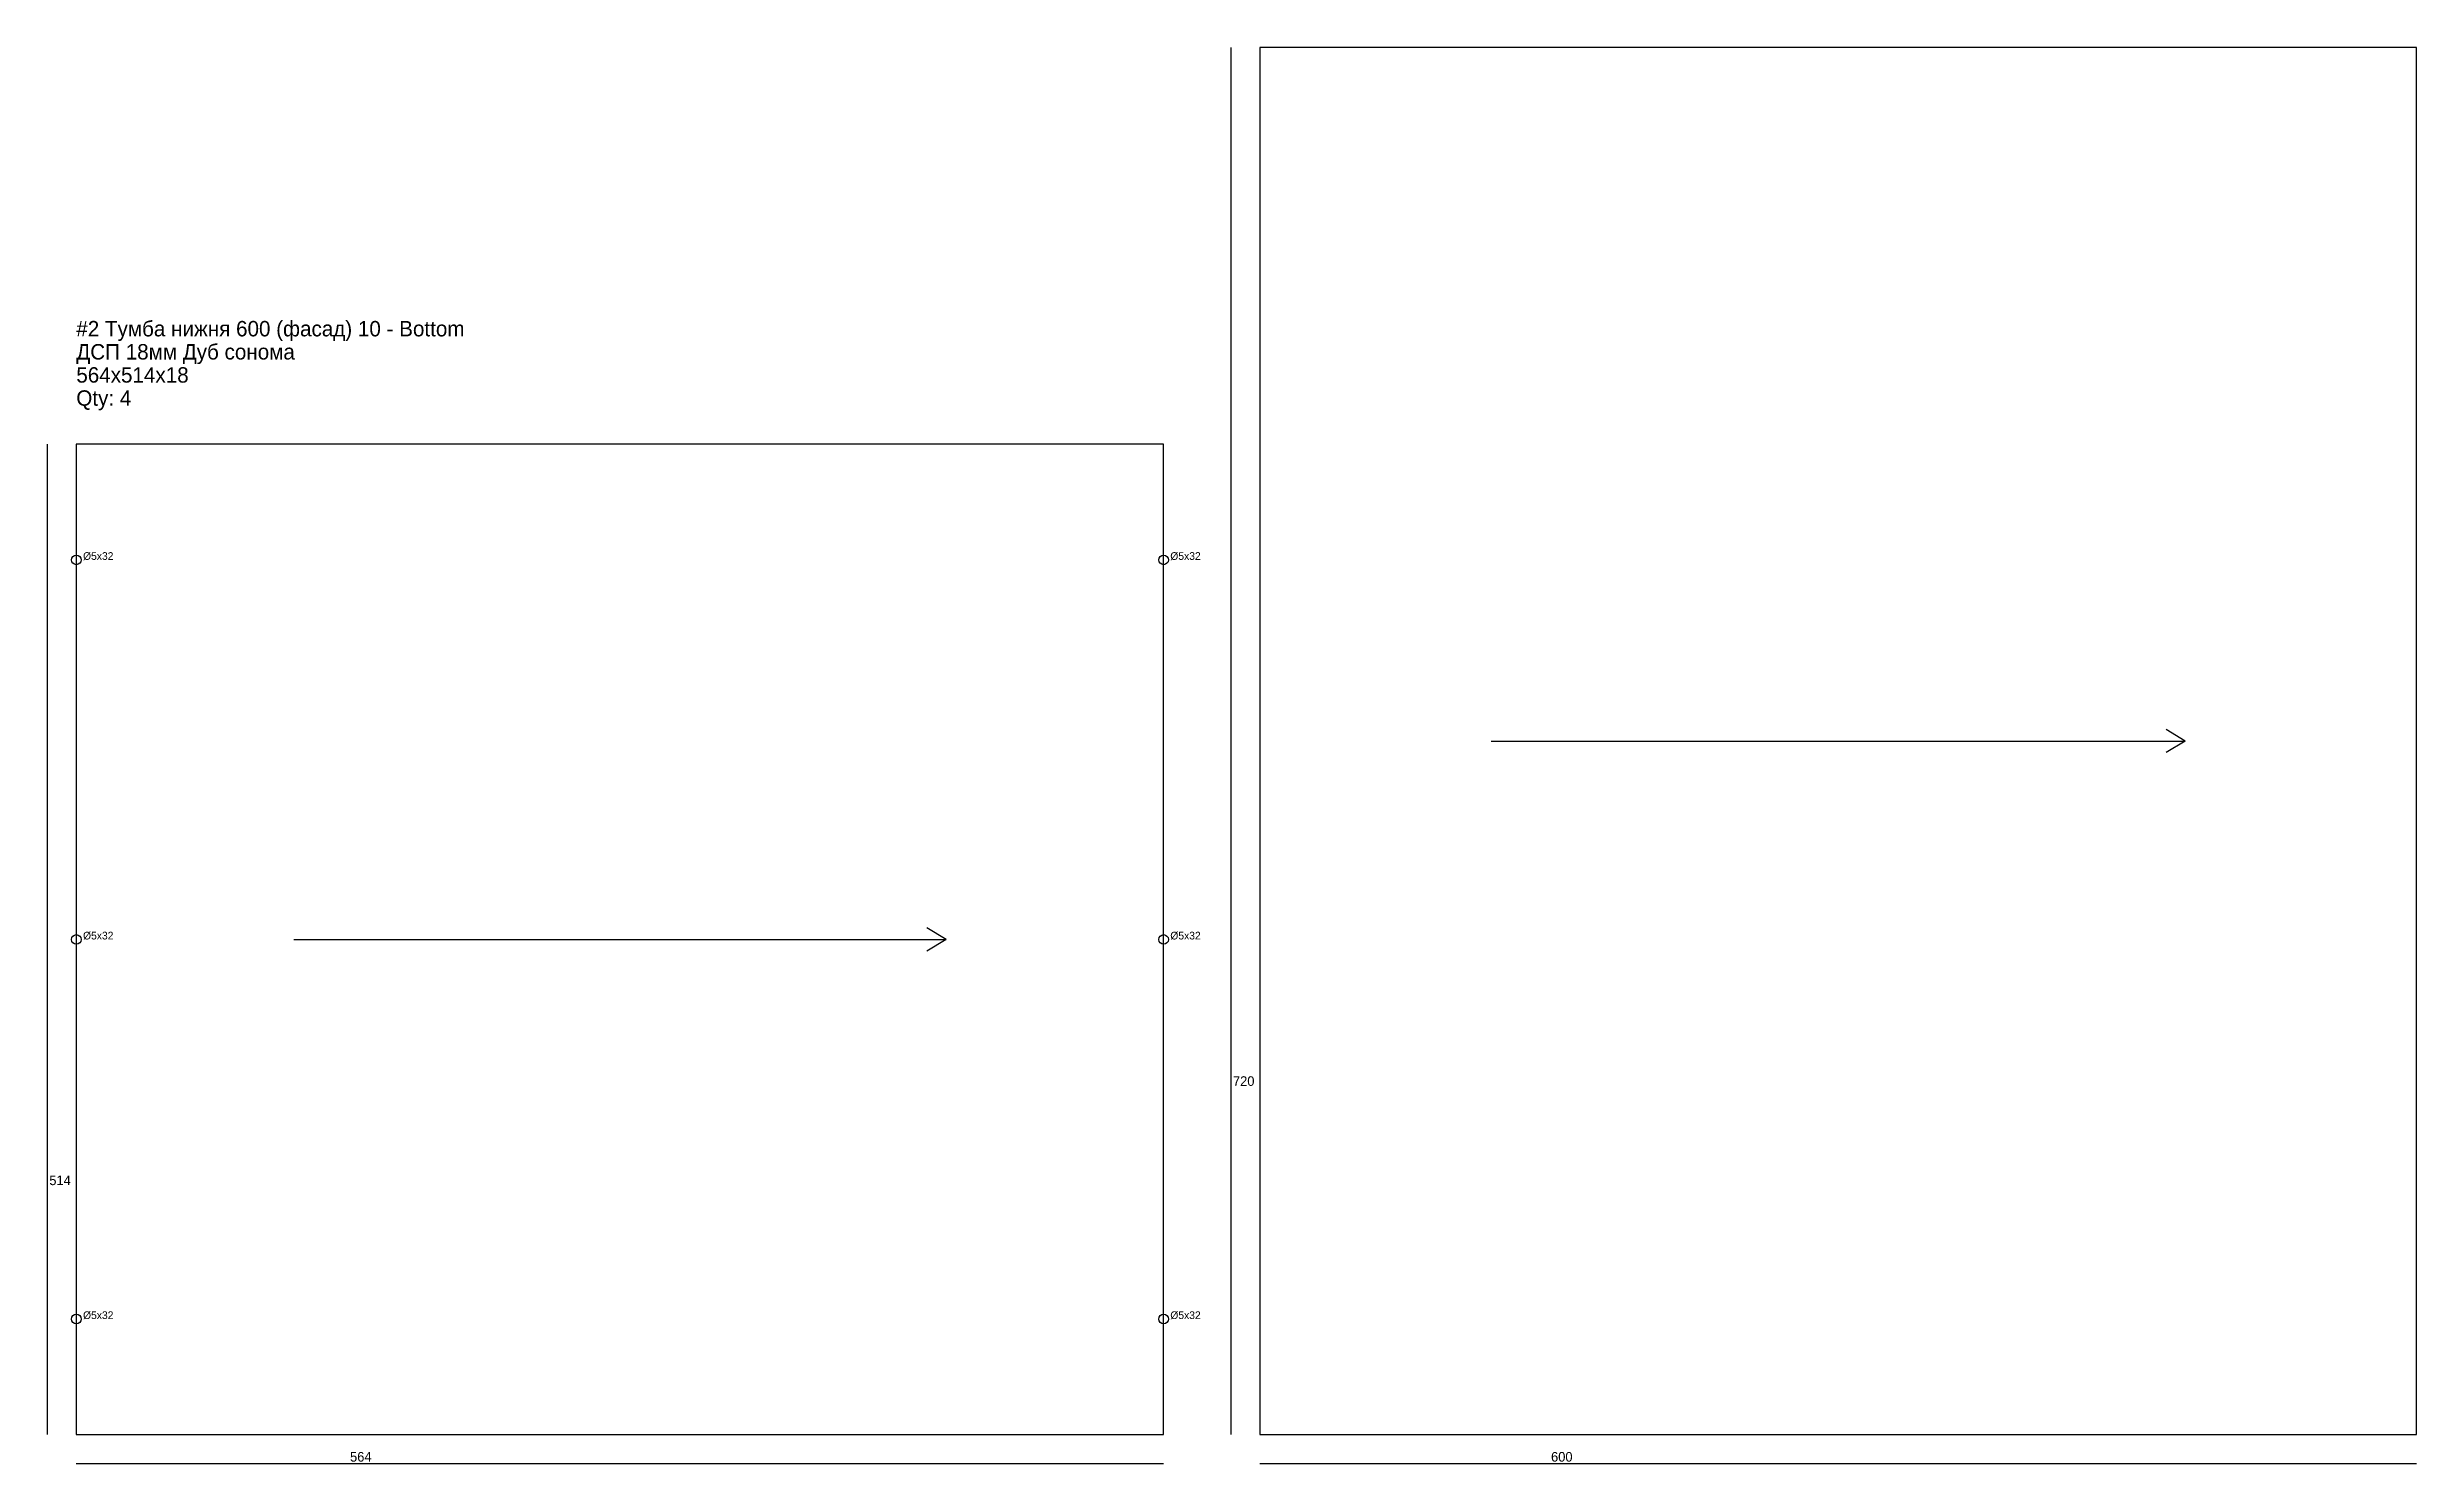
# Model space of a CAD drawing. Extents: x -15 to 2598, y -16 to 2645.
# Drawn here: x 755 to 1984, y -16 to 720 of the extents above; entities that cross this region are included whole.
import ezdxf

# ---------------------------------------------------------------- set-up
doc = ezdxf.new("R2010")
doc.units = 0
for name, color, linetype in [('ABF-DSIDE-5', 7, 'CONTINUOUS'), ('ABF_cuttingLines', 7, 'CONTINUOUS'), ('BORE-INFO', 7, 'CONTINUOUS'), ('DIMENSIONS', 7, 'CONTINUOUS'), ('GRAIN', 7, 'CONTINUOUS'), ('INFO', 7, 'CONTINUOUS')]:
    doc.layers.add(name, color=color, linetype=linetype)
doc.dimstyles.get("Standard").update_dxf_attribs({"dimtxt": 3.5, "dimasz": 2.5, "dimexe": 0.18, "dimexo": 0.0625, "dimtad": 1, "dimdec": 4, "dimzin": 0, "dimdsep": 46, "dimcen": 0.09, "dimadec": 0, "dimazin": 0, "dimtfac": 1, "dimtdec": 4, "dimtofl": 0, "dimtmove": 0, "dimatfit": 3, "dimfxl": 1, "dimtolj": 1, "dimtzin": 0, "dimarcsym": 0})

msp = doc.modelspace()

# ---------------------------------------------------------------- texts
at = {"layer": 'BORE-INFO'}
for p in [(773.5, 454), (1337.5, 454), (773.5, 257), (1337.5, 257), (773.5, 60), (1337.5, 60)]:
    msp.add_text('%%c5x32', height=4, dxfattribs=at).set_placement(p)
at = {"layer": 'INFO'}
for s, p in [('#2 Тумба нижня 600 (фасад) 10 - Bottom', (770, 570)), ('ДСП 18мм Дуб сонома', (770, 558)), ('564x514x18', (770, 546)), ('Qty: 4', (770, 534))]:
    msp.add_text(s, height=8, dxfattribs=at).set_placement(p)

# ---------------------------------------------------------------- blocks, each defined once
blk = doc.blocks.new('*D3')
at = {"layer": 'DIMENSIONS'}
blk.add_line((770, -15), (1334, -15), dxfattribs=at)
blk.add_text('564', height=5, dxfattribs=at).set_placement((912, -14))
blk = doc.blocks.new('*D4')
at = {"layer": 'DIMENSIONS'}
blk.add_line((755, 0), (755, 514), dxfattribs=at)
blk.add_text('514', height=5, dxfattribs=at).set_placement((756, 129.5))
blk = doc.blocks.new('*D5')
at = {"layer": 'DIMENSIONS'}
blk.add_line((1384, -15), (1984, -15), dxfattribs=at)
blk.add_text('600', height=5, dxfattribs=at).set_placement((1535, -14))
blk = doc.blocks.new('*D6')
at = {"layer": 'DIMENSIONS'}
blk.add_line((1369, 0), (1369, 720), dxfattribs=at)
blk.add_text('720', height=5, dxfattribs=at).set_placement((1370, 181))

# ---------------------------------------------------------------- dimensions: what is measured, and where the dimension line sits
at = {"layer": 'DIMENSIONS'}
for base, p1, p2, text, picture, middle in [((1369, 0), (1369, 0), (1369, 720), '720', '*D6', (1370, 181)), ((755, 0), (755, 0), (755, 514), '514', '*D4', (756, 129.5))]:
    dim = msp.add_linear_dim(base=base, p1=p1, p2=p2, angle=90, text=text, dimstyle='STANDARD', dxfattribs=at)
    dim.commit()
    dim.dimension.update_dxf_attribs({"geometry": picture, "text_midpoint": middle})
for base, p1, p2, text, picture, middle in [((770, -15), (770, -15), (1334, -15), '564', '*D3', (912, -14)), ((1384, -15), (1384, -15), (1984, -15), '600', '*D5', (1535, -14))]:
    dim = msp.add_linear_dim(base=base, p1=p1, p2=p2, text=text, dimstyle='STANDARD', dxfattribs=at)
    dim.commit()
    dim.dimension.update_dxf_attribs({"geometry": picture, "text_midpoint": middle})

# ---------------------------------------------------------------- linework, layer by layer
at = {"layer": 'ABF-DSIDE-5'}
for centre in [(770, 454), (1334, 454), (770, 257), (1334, 257), (770, 60), (1334, 60)]:
    msp.add_circle(centre, 2.5, dxfattribs=at)
at = {"layer": 'ABF_cuttingLines'}
for points in [[(1384, 0), (1984, 0), (1984, 720), (1384, 720)], [(770, 0), (1334, 0), (1334, 514), (770, 514)]]:
    msp.add_lwpolyline(points, close=True, dxfattribs=at)
at = {"layer": 'GRAIN'}
for p, q in [((1504, 360), (1864, 360)), ((1864, 360), (1854, 366)), ((1864, 360), (1854, 354)), ((1221.2, 257), (1211.2, 263)), ((882.8, 257), (1221.2, 257)), ((1221.2, 257), (1211.2, 251))]:
    msp.add_line(p, q, dxfattribs=at)

msp.set_redraw_order([(e.dxf.handle, doc.entitydb.next_handle()) for e in msp.query("TEXT MTEXT ATTDEF DIMENSION ARC_DIMENSION")])  # texts and dimensions are drawn at this point

doc.saveas('drawing.dxf')
